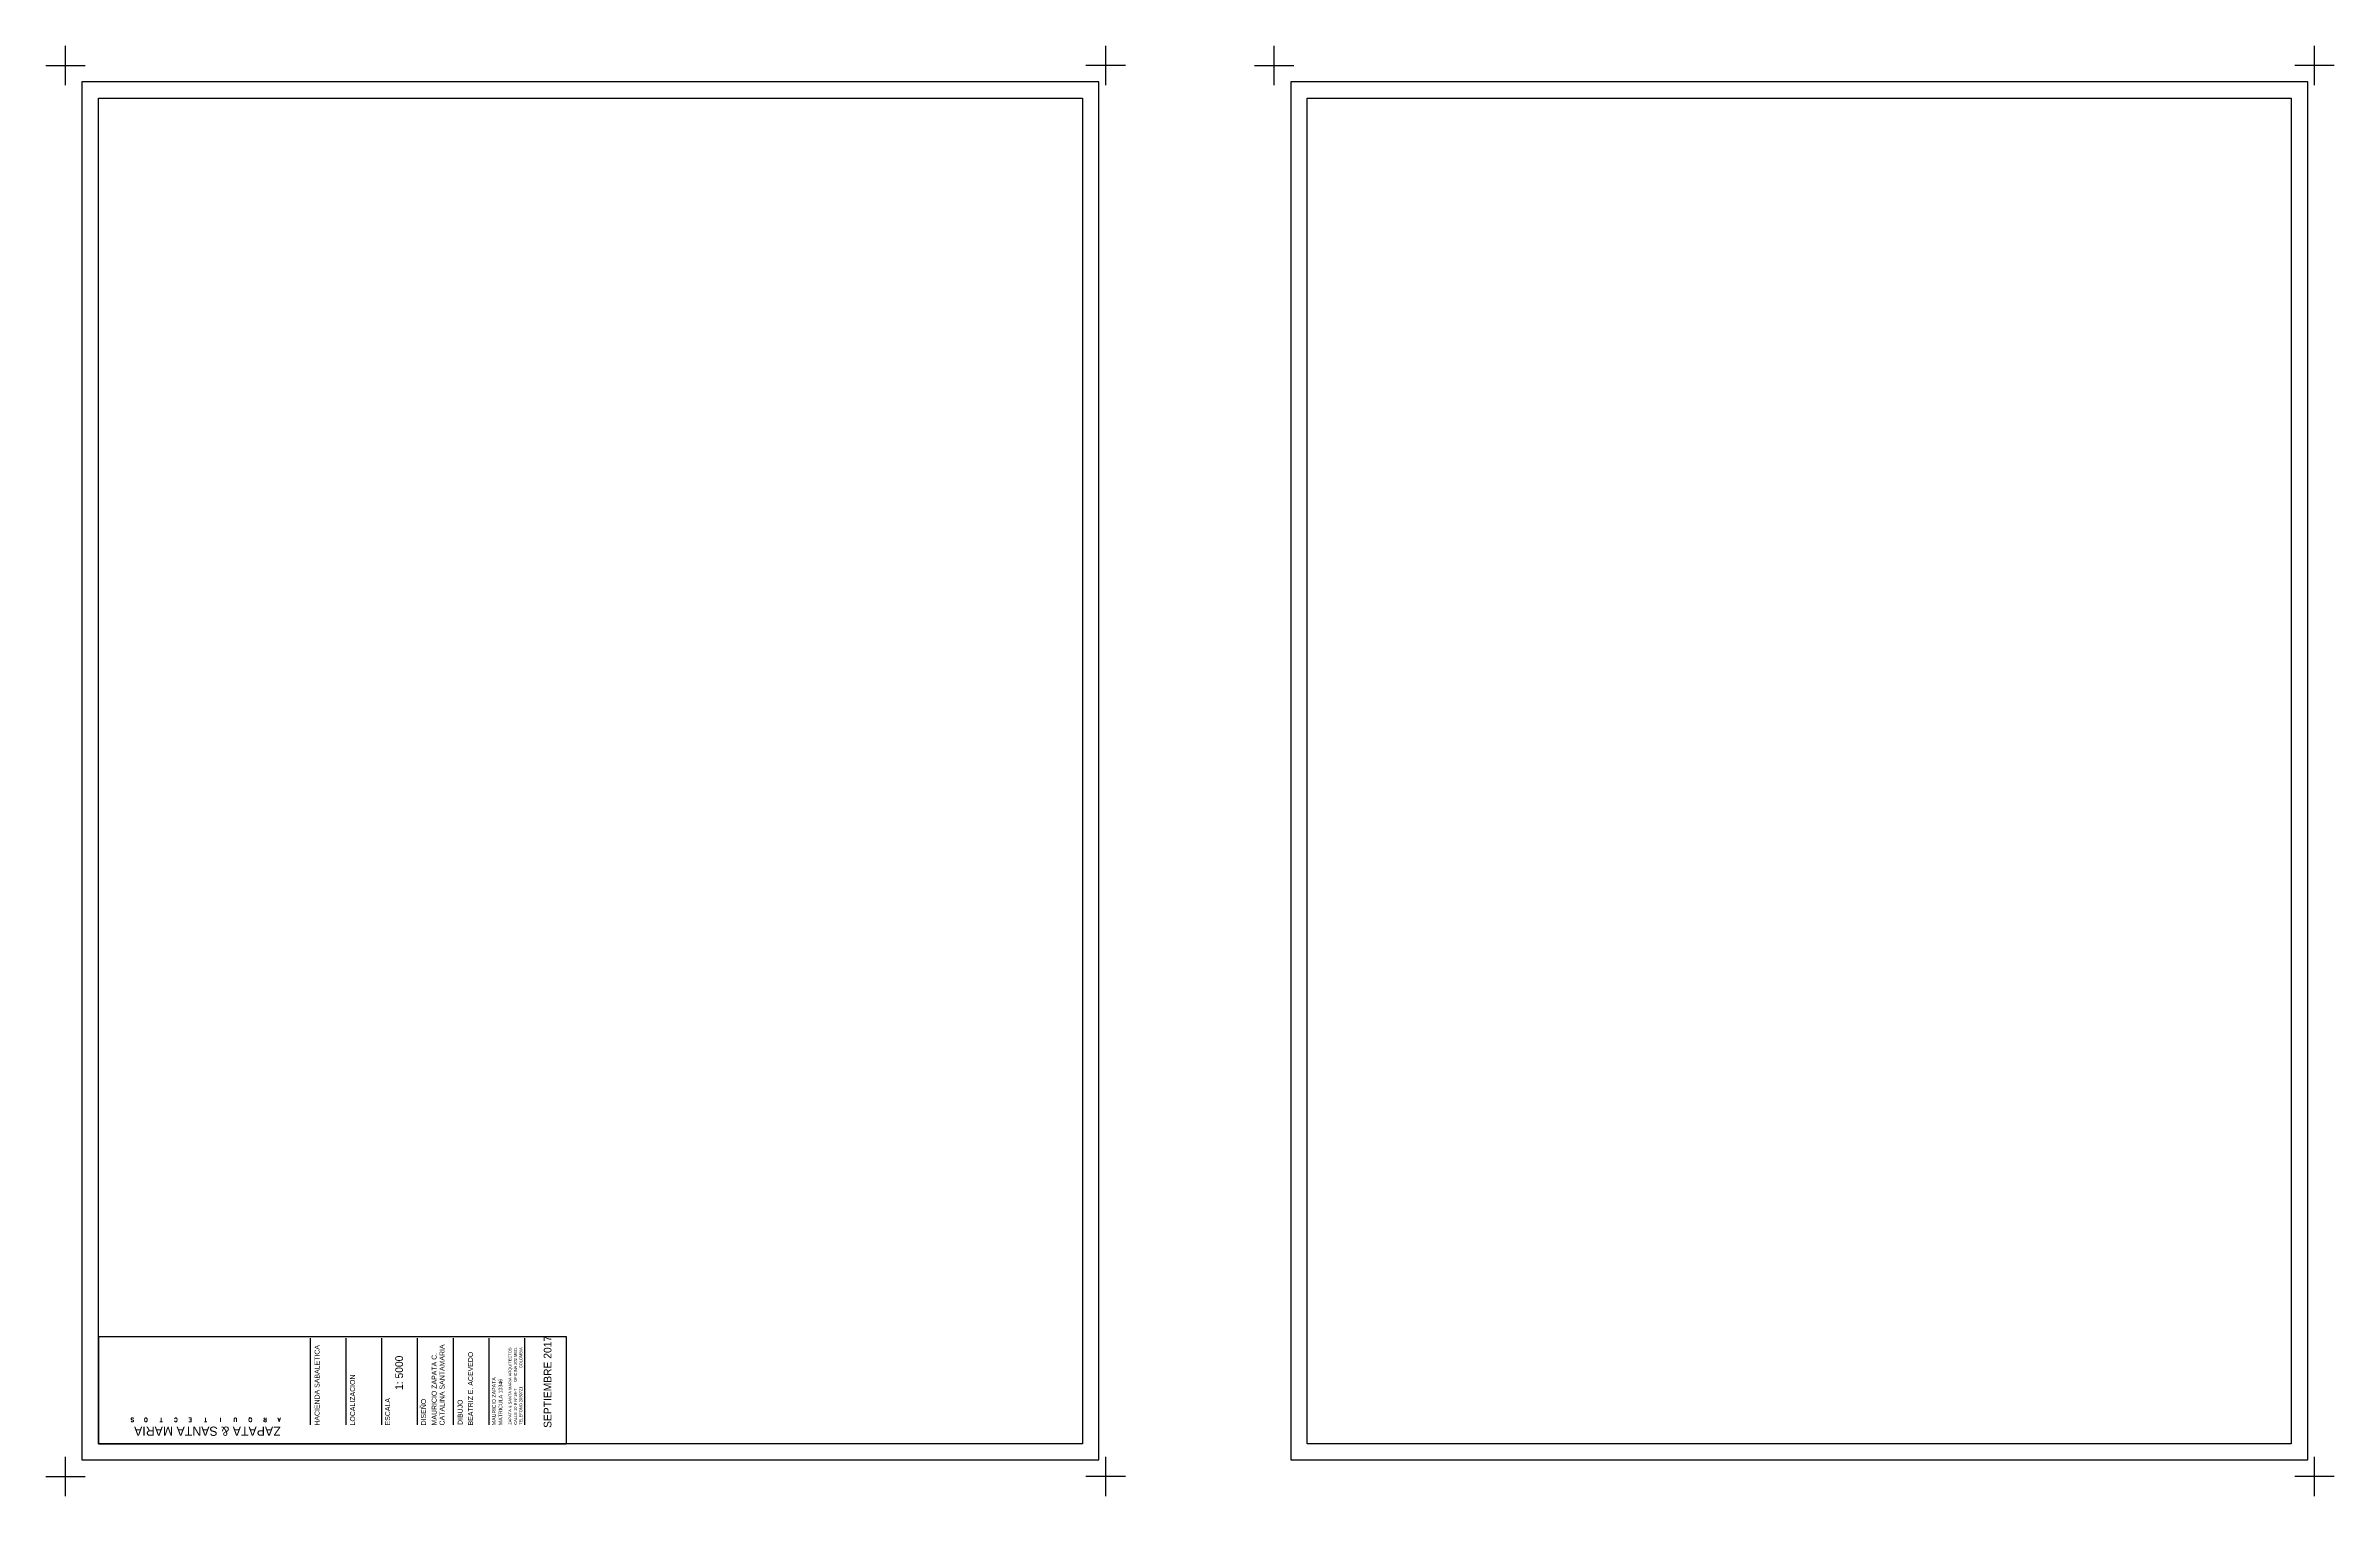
# Paper-space layout 'Layout1 (2)' of a CAD drawing. Extents: x 306 to 2609, y -239 to 527.
# Drawn here: x 1597 to 2609, y -115 to 527 of the extents above; entities that cross this region are included whole.
import ezdxf

# ---------------------------------------------------------------- set-up
doc = ezdxf.new("R2010")
doc.units = 0
doc.header["$LTSCALE"] = 10
doc.header["$MEASUREMENT"] = 0
for name, color, linetype in [('DOBLE-MAR', 140, 'CONTINUOUS'), ('HOJA', 8, 'CONTINUOUS'), ('R450', 7, 'CONTINUOUS')]:
    doc.layers.add(name, color=color, linetype=linetype)
doc.layers.add('R500', color=7, linetype='CONTINUOUS', lineweight=30)
doc.layers.add('RE100', color=7, linetype='CONTINUOUS', lineweight=35)
doc.styles.add('ARIAL', font='arial.ttf')
doc.styles.add('STYYLUS', font='stylu.ttf')

psp = doc.layouts.new('Layout1 (2)')

# ---------------------------------------------------------------- linework, layer by layer
at = {"layer": 'DOBLE-MAR'}
for p, q in [((1619.9, -44.1), (1619.9, -91.6)), ((1619.9, -44.1), (1826.9, -44.1)), ((1713.8, -83.2), (1713.8, -44.9)), ((1729.6, -83.2), (1729.6, -44.9)), ((1745.4, -83.2), (1745.4, -44.9)), ((1761.2, -83.2), (1761.2, -44.9)), ((1777, -83.2), (1777, -44.9)), ((1792.8, -83.2), (1792.8, -44.9)), ((1808.7, -83.2), (1808.7, -44.9)), ((1826.9, -44.1), (1826.9, -91.6)), ((1619.9, -91.6), (1826.9, -91.6))]:
    psp.add_line(p, q, dxfattribs=at)
for points in [[(2062.6, 511.2), (1612.6, 511.2), (1612.6, -98.8), (2062.6, -98.8)], [(2597.6, 511.2), (2147.6, 511.2), (2147.6, -98.8), (2597.6, -98.8)], [(2055.4, 503.9), (2055.4, -91.6), (1619.9, -91.6), (1619.9, 503.9)], [(2590.3, 503.9), (2590.3, -91.6), (2154.9, -91.6), (2154.9, 503.9)]]:
    psp.add_lwpolyline(points, close=True, dxfattribs=at)
at = {"layer": 'HOJA'}
for p, q in [((1605.4, 509.7), (1605.4, 527.2)), ((2065.7, 509.7), (2065.7, 527.2)), ((2140.3, 509.7), (2140.3, 527.2)), ((2600.6, 509.7), (2600.6, 527.2)), ((1596.6, 518.4), (1614.1, 518.4)), ((2074.4, 518.4), (2056.9, 518.4)), ((2131.6, 518.4), (2149, 518.4)), ((2609.3, 518.4), (2591.9, 518.4)), ((1605.4, -114.8), (1605.4, -97.4)), ((2065.7, -114.8), (2065.7, -97.4)), ((2600.6, -114.8), (2600.6, -97.4)), ((1596.6, -106.1), (1614.1, -106.1)), ((2074.4, -106.1), (2056.9, -106.1)), ((2609.3, -106.1), (2591.9, -106.1))]:
    psp.add_line(p, q, dxfattribs=at)

# ---------------------------------------------------------------- texts
at = {"layer": 'R450', "char_height": 1.768, "width": 83.076, "attachment_point": 1, "rotation": 180, "style": 'STYYLUS'}
for s, insert in [('\\Fromans.shx|c0;S', (1635.7, -81.9)), ('\\Fromans.shx|c0;O', (1641.8, -81.9)), ('\\Fromans.shx|c0;T', (1648.3, -81.9)), ('\\Fromans.shx|c0;C', (1655, -81.9)), ('\\Fromans.shx|c0;E', (1661.3, -81.9)), ('\\Fromans.shx|c0;T', (1668, -81.9)), ('\\Fromans.shx|c0;I', (1674.2, -81.9)), ('\\Fromans.shx|c0;U', (1681.4, -81.9)), ('\\Fromans.shx|c0;Q', (1688, -81.9)), ('\\Fromans.shx|c0;R', (1694.5, -81.9)), ('\\Fromans.shx|c0;A', (1700.6, -81.9))]:
    psp.add_mtext(s, dxfattribs=dict(at, insert=insert))
at = {"layer": 'R500', "attachment_point": 1, "style": 'STYYLUS'}
for s, insert, char_height, width, rotation in [('{\\fCentury Gothic|b0|i0|c0|p34;SEPTIEMBRE 2017}', (1817, -84.6), 3.404, 230.475, 90), ('{\\fCentury Gothic|b0|i0|c0|p34;1: 5000}', (1751.3, -67.8), 3.404, 230.475, 90), ('\\fCentury Gothic|b0|i0|c0|p34;ZAPATA & SANTA MARIA', (1700.6, -88.1), 4.079, 160.849, 180)]:
    psp.add_mtext(s, dxfattribs=dict(at, insert=insert, char_height=char_height, width=width, rotation=rotation))
at = {"layer": 'RE100', "style": 'ARIAL'}
for s, height, p in [('HACIENDA SABALETICA', 2.2, (1717.8, -83.6)), ('ZAPATA & SANTA MARIA ARQUITECTOS', 1.263, (1802.7, -83.2)), ('CALLE 10 B N  36-7      OFICINA 202 MED.', 1.263, (1805.1, -83.2)), ('COLOMBIA', 1.26, (1807.5, -58.2)), ('LOCALIZACION', 2.2, (1733.5, -83.5)), ('MAURICIO ZAPATA', 1.66, (1795.8, -83.4)), ('MATRICULA 13346', 1.66, (1798.7, -83.4)), ('TELEFONO 2689721', 1.263, (1807.5, -83.2)), ('ESCALA', 2.2, (1749, -83.5)), ('o', 0.863, (1804.4, -71.8))]:
    psp.add_text(s, height=height, rotation=90, dxfattribs=at).set_placement(p)
at = {"layer": 'RE100', "char_height": 2.2, "attachment_point": 1, "rotation": 90, "style": 'ARIAL'}
for s, insert, width in [('CATALINA SANTAMARIA', (1770.9, -83.5), 36.717), ('MAURICIO ZAPATA C.', (1767.4, -83.5), 36.717), ('BEATRIZ E. ACEVEDO', (1783.5, -83.5), 36.717), ('DISEÑO ', (1762.7, -83.5), 36.717), ('DIBUJO ', (1778.9, -83.3), 32.274)]:
    psp.add_mtext(s, dxfattribs=dict(at, insert=insert, width=width))

doc.saveas('drawing.dxf')
